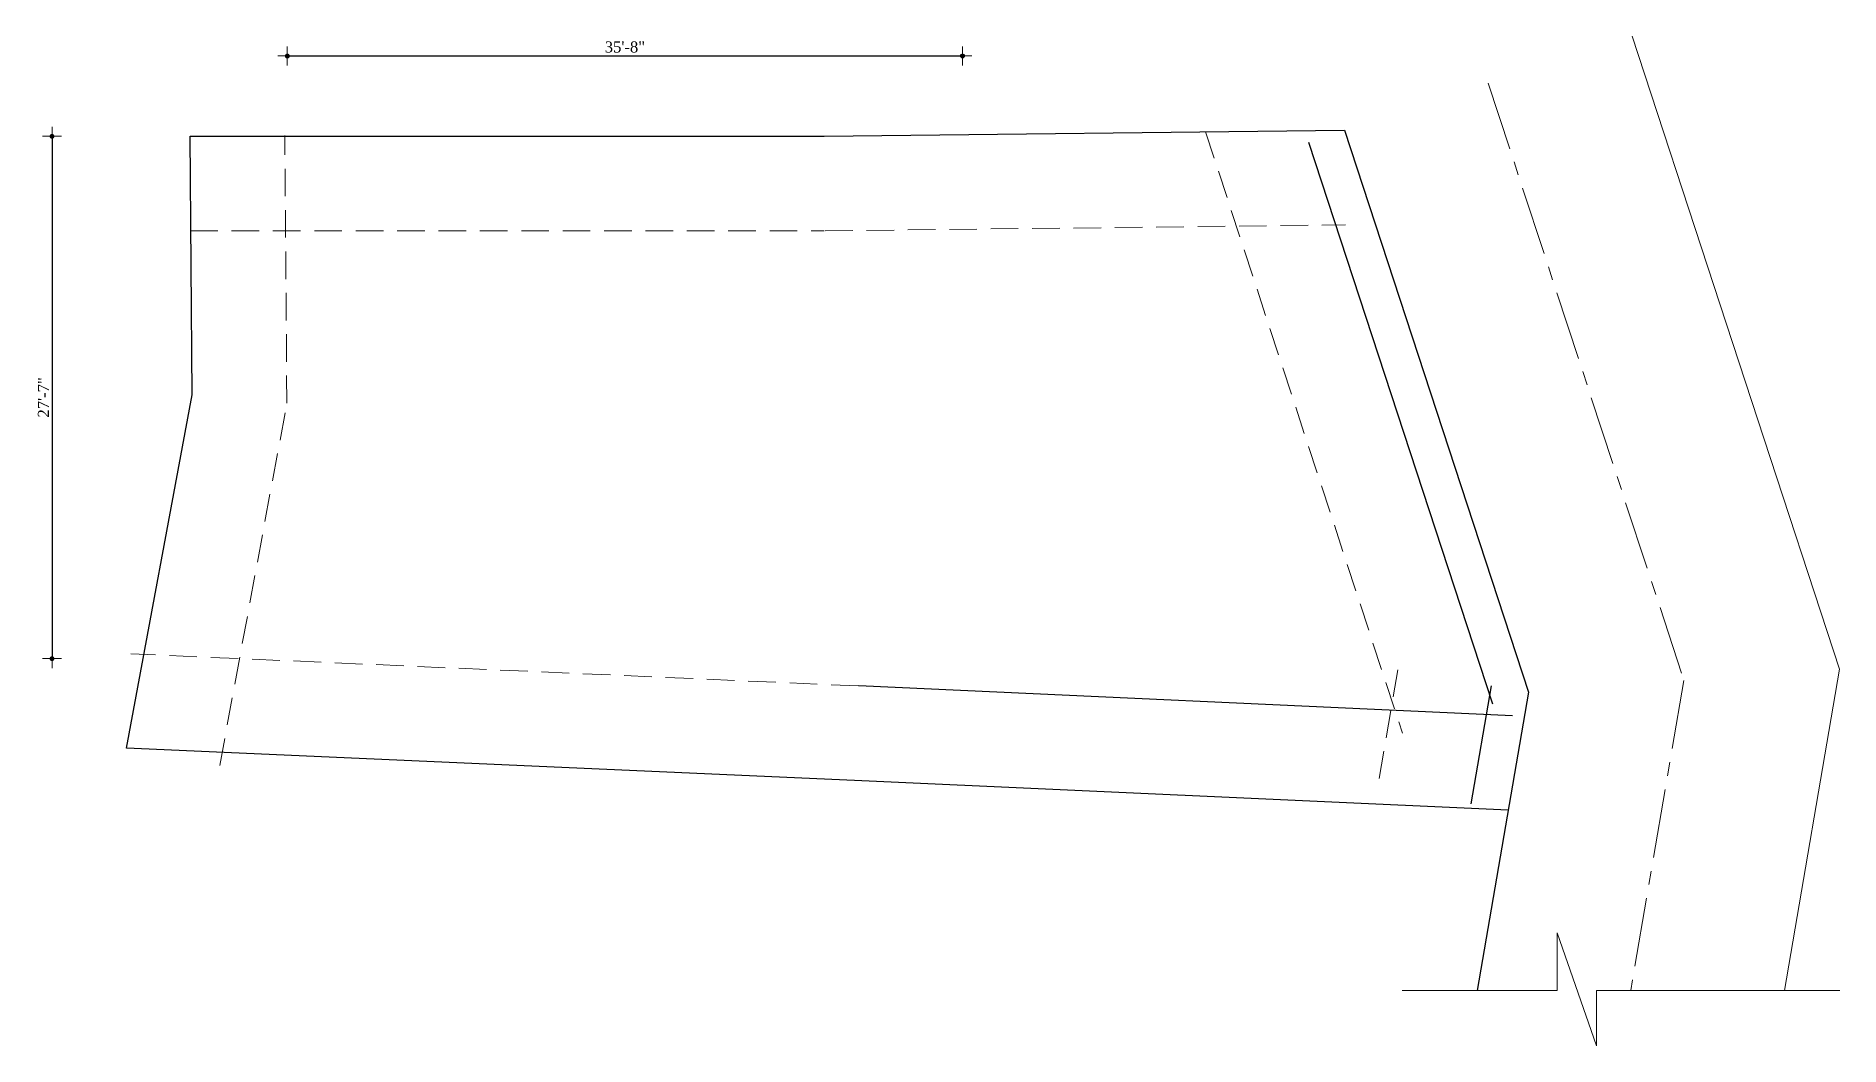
# Model space of a CAD drawing. Header units: inches. Extents: x 897 to 49934, y -34925 to -18564.
# Drawn here: x 42696 to 43840, y -23132 to -22492 of the extents above; entities that cross this region are included whole.
import ezdxf

# ---------------------------------------------------------------- set-up
doc = ezdxf.new("R2010")
doc.units = ezdxf.units.IN
doc.header["$LTSCALE"] = 35
doc.header["$MEASUREMENT"] = 0
doc.header["$PDMODE"] = 34
doc.linetypes.add('CENTER', pattern=[2, 1.25, -0.25, 0.25, -0.25])
doc.linetypes.add('DASHED', pattern=[0.75, 0.5, -0.25])
for name, color, linetype, lineweight in [('Boundary', 1, 'Continuous', 30), ('Centre', 8, 'CENTER', 5), ('Road', 3, 'Continuous', 5), ('SES-Access Road', 2, 'Continuous', 15), ('SES-DIMENSION', 142, 'Continuous', 13), ('SeTBACK', 2, 'DASHED', 5)]:
    doc.layers.add(name, color=color, linetype=linetype, lineweight=lineweight)
doc.styles.add('7 INCH', font='times.ttf', dxfattribs={"height": 7})
doc.dimstyles.new('7 INCH', dxfattribs={"dimscale": 0, "dimtxt": 7, "dimasz": 1, "dimexe": 2, "dimexo": 9, "dimgap": 2, "dimtad": 1, "dimdec": 0, "dimzin": 3, "dimdsep": 46, "dimlunit": 4, "dimtxsty": '7 INCH', "dimblk": 'DIM', "dimcen": 3, "dimdle": 3, "dimse1": 1, "dimse2": 1, "dimclrd": 256, "dimclre": 256, "dimclrt": 7, "dimadec": 1, "dimazin": 2, "dimtfac": 1, "dimtdec": 0, "dimtix": 1, "dimtofl": 0, "dimtmove": 2, "dimatfit": 3, "dimldrblk": 'ARW', "dimfxl": 2, "dimfrac": 2, "dimtolj": 2, "dimtzin": 0, "dimarcsym": 0})

msp = doc.modelspace()

# ---------------------------------------------------------------- blocks, each defined once
blk = doc.blocks.new('DIM')
at = {"layer": 'SES-DIMENSION'}
h = blk.add_hatch(color=256, dxfattribs=at)
h.paths.add_polyline_path([(0, 1.3), (0, 0), (1.3, 0, 0.414214)])
h.paths.add_polyline_path([(1.3, 0), (0, 0), (0, -1.3, 0.414214)])
h.paths.add_polyline_path([(0, 0), (-1.3, 0, 0.414214), (0, -1.3)])
h.paths.add_polyline_path([(0, 1.3, 0.414214), (-1.3, 0), (0, 0)])
for p, q in [((-6, 0), (6, 0)), ((0, 6), (0, -6))]:
    blk.add_line(p, q, dxfattribs=at)
blk.add_circle((0, 0), 1.28, dxfattribs=at)
blk = doc.blocks.new('*D1118')
at = {"layer": 'Defpoints', "color": 0, "transparency": 16777216}
for p in [(42855.3, -22555.1), (42706.1, -22886.4), (42855.3, -22886.4)]:
    blk.add_point(p, dxfattribs=at)
at = {"layer": 'SES-Access Road', "lineweight": -2, "transparency": 16777216}
blk.add_line((42706.1, -22556.1), (42706.1, -22885.4), dxfattribs=at)
for p, rotation in [((42706.1, -22555.1), 90), ((42706.1, -22886.4), 270)]:
    blk.add_blockref('DIM', p, dxfattribs=dict(at, rotation=rotation))
at = {"layer": 'SES-Access Road', "color": 7, "transparency": 16777216, "insert": (42700.6, -22720.7), "char_height": 7, "attachment_point": 5, "rotation": 90, "style": '7 INCH'}
blk.add_mtext('\\A2;27\'-7"', dxfattribs=at)
blk = doc.blocks.new('ARW')
at = {"layer": 'SES-DIMENSION'}
blk.add_lwpolyline([(10, 0, 0, 6, 0), (0, 0, 0, 0, 0), (10, 0, 0, 0, 0)], format="xyseb", dxfattribs=at)
blk = doc.blocks.new('*D1119')
at = {"layer": 'Defpoints', "color": 0, "transparency": 16777216}
for p in [(43283.5, -22504.1), (43283.5, -22555.1), (42855.3, -22613.8)]:
    blk.add_point(p, dxfattribs=at)
at = {"layer": 'SES-Access Road', "lineweight": -2, "transparency": 16777216}
blk.add_line((42856.3, -22504.1), (43282.5, -22504.1), dxfattribs=at)
at = {"layer": 'SES-Access Road', "lineweight": -2, "transparency": 16777216, "rotation": 180}
blk.add_blockref('DIM', (42855.3, -22504.1), dxfattribs=at)
at = {"layer": 'SES-Access Road', "lineweight": -2, "transparency": 16777216}
blk.add_blockref('DIM', (43283.5, -22504.1), dxfattribs=at)
at = {"layer": 'SES-Access Road', "color": 7, "transparency": 16777216, "insert": (43069.4, -22498.5), "char_height": 7, "attachment_point": 5, "style": '7 INCH'}
blk.add_mtext('\\A2;35\'-8"', dxfattribs=at)

# ---------------------------------------------------------------- dimensions: what is measured, and where the dimension line sits
at = {"layer": 'SES-Access Road'}
dim = msp.add_linear_dim(base=(43283.47, -22504.07), p1=(42855.29, -22613.76), p2=(43283.47, -22555.08), dimstyle='7 INCH', override={"dimscale": 1}, dxfattribs=at)
dim.commit()
dim.dimension.update_dxf_attribs({"geometry": '*D1119', "text_midpoint": (43069.38, -22498.51)})
dim = msp.add_linear_dim(base=(42706.14, -22886.36), p1=(42855.29, -22555.08), p2=(42855.29, -22886.36), angle=90, dimstyle='7 INCH', override={"dimscale": 1}, dxfattribs=at)
dim.commit()
dim.dimension.update_dxf_attribs({"geometry": '*D1118', "text_midpoint": (42700.57, -22720.72)})

# ---------------------------------------------------------------- linework, layer by layer
for p, q in [((43502.89, -22558.74), (43619.57, -22915.06)), ((43632.26, -22922.56), (43217.69, -22903.69)), ((43618.72, -22903.54), (43605.88, -22978.45))]:
    msp.add_line(p, q)
at = {"layer": 'Boundary'}
for p, q in [((42794.98, -22719.08), (42793.72, -22555.08)), ((42793.72, -22555.08), (43195.72, -22555.08)), ((43195.72, -22555.08), (43525.7, -22551.28)), ((43525.7, -22551.28), (43642.37, -22907.59)), ((42753.42, -22943.26), (42794.98, -22719.08)), ((43642.37, -22907.59), (43609.92, -23096.97)), ((43214.97, -22963.63), (42753.42, -22943.26)), ((43629.54, -22982.5), (43214.97, -22963.63))]:
    msp.add_line(p, q, dxfattribs=at)
at = {"layer": 'Centre'}
for p, q in [((43616.93, -22521.4), (43741.02, -22900.34)), ((43741.02, -22900.34), (43707.32, -23096.97))]:
    msp.add_line(p, q, dxfattribs=at)
at = {"layer": 'Road'}
for p, q in [((43708.16, -22491.53), (43839.66, -22893.09)), ((43839.66, -22893.09), (43804.72, -23096.97))]:
    msp.add_line(p, q, dxfattribs=at)
at = {"layer": 'SES-DIMENSION'}
msp.add_lwpolyline([(43562.41, -23096.97), (43660.73, -23096.97), (43660.73, -23060.31), (43685.49, -23132.02), (43685.49, -23096.97), (43839.95, -23096.97)], dxfattribs=at)
at = {"layer": 'SeTBACK'}
for p, q in [((42855.02, -22724.37), (42853.72, -22554.62)), ((43437.64, -22552.29), (43562.54, -22933.73)), ((42793.72, -22615.08), (43195.72, -22615.08)), ((43196.41, -22615.08), (43526.39, -22611.27)), ((42812.41, -22954.2), (42855.02, -22724.37)), ((43217.61, -22903.69), (42756.06, -22883.32)), ((43559.58, -22893.4), (43546.74, -22968.31))]:
    msp.add_line(p, q, dxfattribs=at)

msp.set_redraw_order([(e.dxf.handle, doc.entitydb.next_handle()) for e in msp.query("TEXT MTEXT ATTDEF DIMENSION ARC_DIMENSION")])  # texts and dimensions are drawn at this point

doc.saveas('drawing.dxf')
